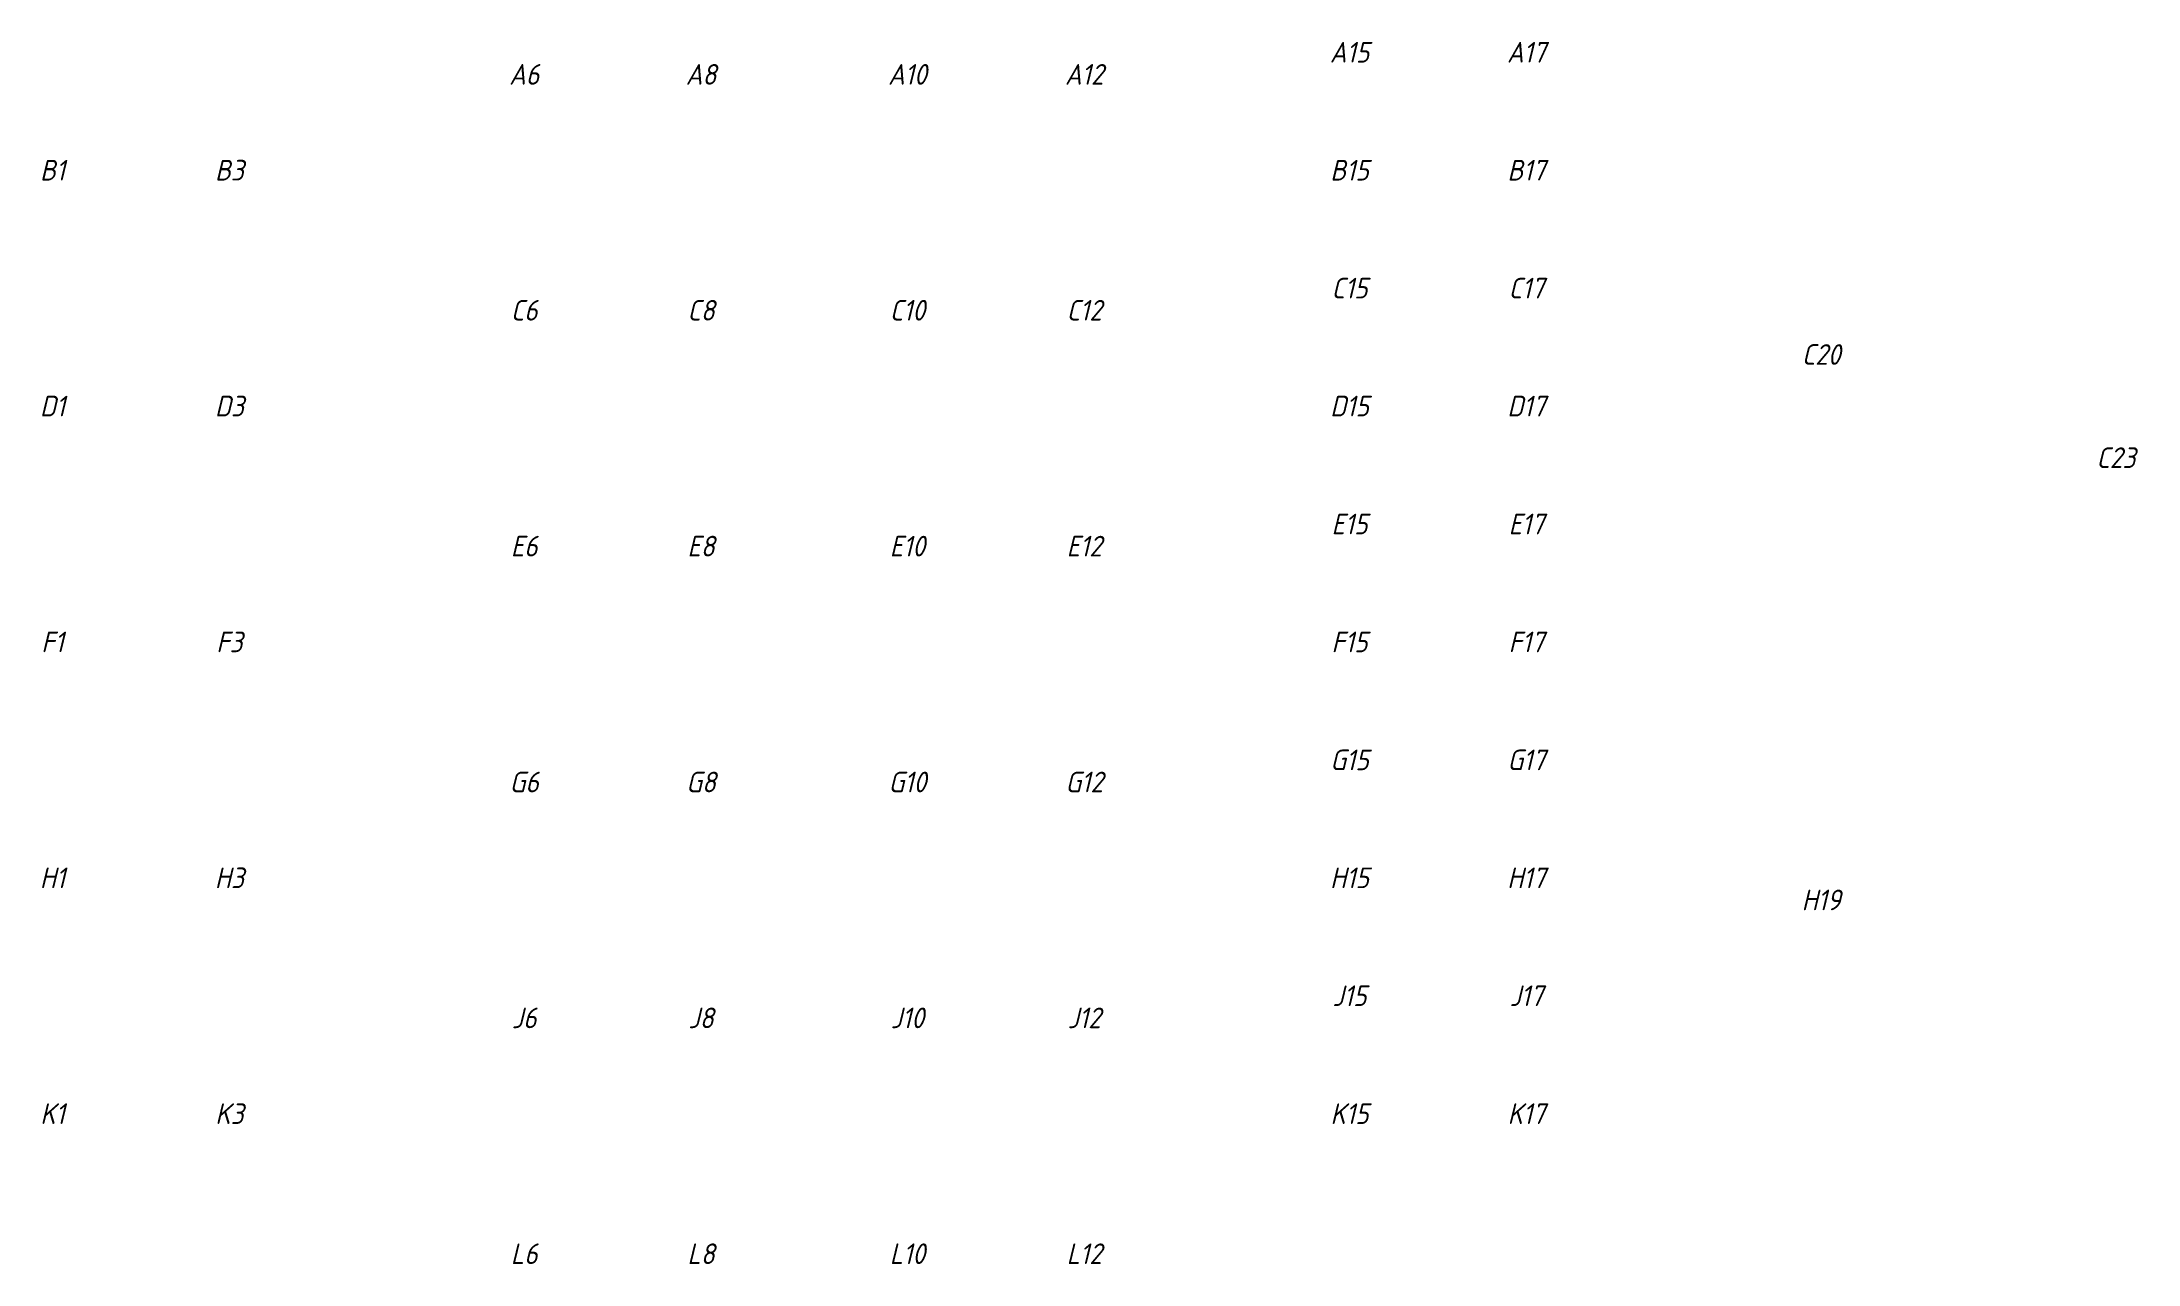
# Model space of a CAD drawing. Header units: millimetres. Extents: x -41 to 1158, y -278 to 531.
# Drawn here: x 802 to 1157.5, y 49.7 to 256.9 of the extents above; entities that cross this region are included whole.
import ezdxf

# ---------------------------------------------------------------- set-up
doc = ezdxf.new("R2010")
doc.units = ezdxf.units.MM
doc.header["$LTSCALE"] = 0.5
doc.layers.get('0').update_dxf_attribs({"lineweight": 60})
doc.styles.get("Standard").update_dxf_attribs({"font": 'ISOCPEUI.TTF', "width": 0.9})

msp = doc.modelspace()

# ---------------------------------------------------------------- texts
at = {"lineweight": 100, "char_height": 3.5, "attachment_point": 1}
for s, heights, insert in [('\\pxqc;A15', [0], (1016.3, 256.91)), ('\\pxqc;A17', [0], (1046.3, 256.91)), ('\\pxqc;A6', [0], (876.3, 253.16)), ('\\pxqc;A8', [0], (906.3, 253.16)), ('\\pxqc;A12', [0], (971.3, 253.16)), ('\\pxqc;B1', [0], (796.3, 236.91)), ('\\pxqc;B3', [0], (826.3, 236.91)), ('\\pxqc;B15', [0.91], (1016.3, 236.91)), ('\\pxqc;B17', [0], (1046.3, 236.91)), ('\\pxqc;C15', [0], (1016.3, 216.91)), ('\\pxqc;C17', [0], (1046.3, 216.91)), ('\\pxqc;C6', [0], (876.3, 213.16)), ('\\pxqc;C8', [0], (906.3, 213.16)), ('\\pxqc;C10', [0], (941.3, 213.16)), ('\\pxqc;C12', [0], (971.3, 213.16)), ('\\pxqc;C20', [0], (1096.3, 205.66)), ('\\pxqc;D1', [0], (796.3, 196.91)), ('\\pxqc;D3', [0], (826.3, 196.91)), ('\\pxqc;D15', [0], (1016.3, 196.91)), ('\\pxqc;D17', [0], (1046.3, 196.91)), ('\\pxqc;C23', [0], (1146.3, 188.16)), ('\\pxqc;E15', [0], (1016.3, 176.91)), ('\\pxqc;E17', [0], (1046.3, 176.91)), ('\\pxqc;E6', [0], (876.3, 173.16)), ('\\pxqc;E8', [0], (906.3, 173.16)), ('\\pxqc;E10', [0], (941.3, 173.16)), ('\\pxqc;E12', [0], (971.3, 173.16)), ('\\pxqc;F1', [0], (796.3, 156.91)), ('\\pxqc;F3', [0], (826.3, 156.91)), ('\\pxqc;F15', [0], (1016.3, 156.91)), ('\\pxqc;F17', [0], (1046.3, 156.91)), ('\\pxqc;G15', [0], (1016.3, 136.91)), ('\\pxqc;G17', [0], (1046.3, 136.91)), ('\\pxqc;G6', [0], (876.3, 133.16)), ('\\pxqc;G8', [0], (906.3, 133.16)), ('\\pxqc;G10', [0], (941.3, 133.16)), ('\\pxqc;G12', [0], (971.3, 133.16)), ('\\pxqc;H1', [0], (796.3, 116.91)), ('\\pxqc;H3', [0], (826.3, 116.91)), ('\\pxqc;H15', [0], (1016.3, 116.91)), ('\\pxqc;H17', [0], (1046.3, 116.91)), ('\\pxqc;H19', [0], (1096.3, 113.16)), ('\\pxqc;J15', [0], (1016.3, 96.91)), ('\\pxqc;J17', [0], (1046.3, 96.91)), ('\\pxqc;J6', [0], (876.3, 93.16)), ('\\pxqc;J8', [0], (906.3, 93.16)), ('\\pxqc;J10', [0], (941.3, 93.16)), ('\\pxqc;J12', [0], (971.3, 93.16)), ('\\pxqc;K1', [0], (796.3, 76.91)), ('\\pxqc;K3', [0], (826.3, 76.91)), ('\\pxqc;K15', [0], (1016.3, 76.91)), ('\\pxqc;K17', [0], (1046.3, 76.91)), ('\\pxqc;L6', [0], (876.3, 53.16)), ('\\pxqc;L8', [0], (906.3, 53.16)), ('\\pxqc;L10', [0], (941.3, 53.16)), ('\\pxqc;L12', [0], (971.3, 53.16))]:
    msp.add_mtext_dynamic_manual_height_columns(s, width=15, gutter_width=25, heights=heights, dxfattribs=dict(at, insert=insert))
at = {"lineweight": 20, "insert": (941.3, 253.16), "char_height": 3.5, "attachment_point": 1}
msp.add_mtext_dynamic_manual_height_columns('\\pxqc;A10', width=15, gutter_width=25, heights=[0], dxfattribs=at)

doc.saveas('drawing.dxf')
